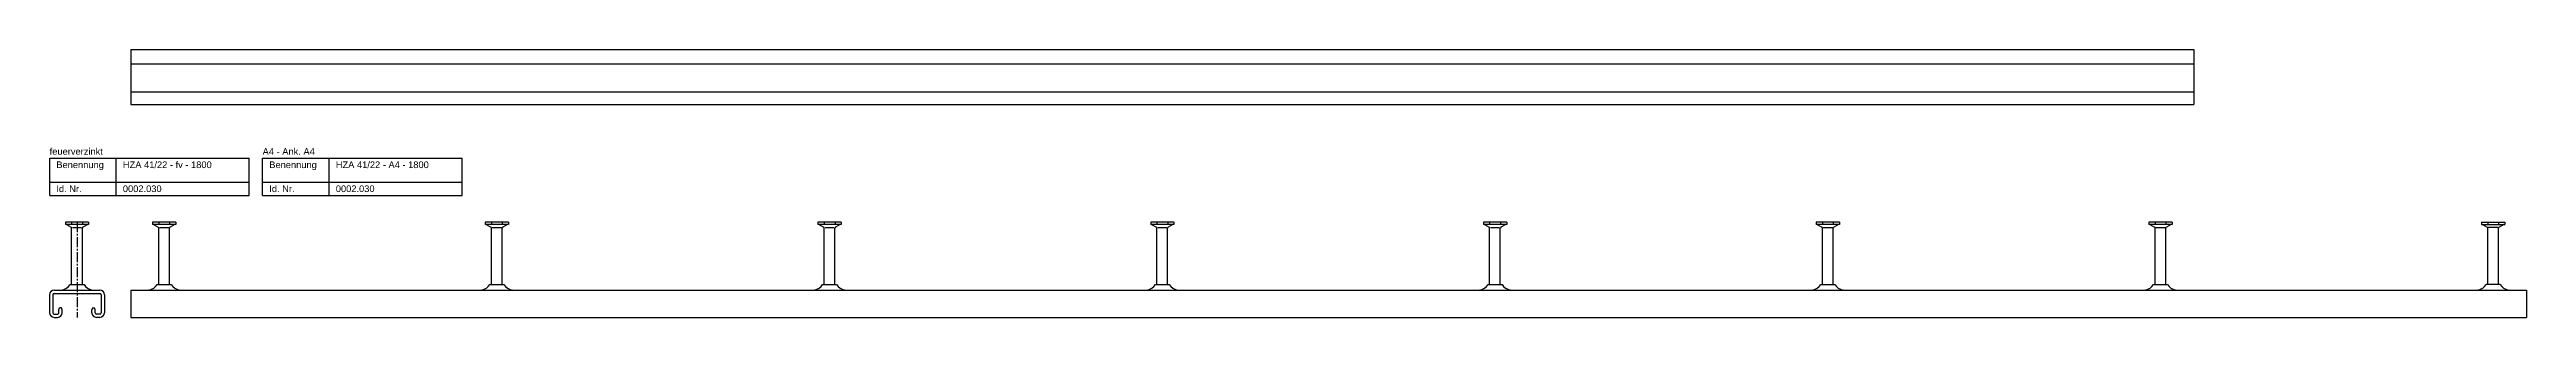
# Model space of a CAD drawing. Header units: millimetres. Extents: x -218 to 5913, y -3930 to 2743.
# Drawn here: x -218 to 1643, y -66 to 135 of the extents above; entities that cross this region are included whole.
import ezdxf

# ---------------------------------------------------------------- set-up
doc = ezdxf.new("R2010")
doc.units = ezdxf.units.MM
doc.header["$LTSCALE"] = 10
doc.linetypes.add('MITTE2', pattern=[1.125, 0.75, -0.125, 0.125, -0.125])
doc.layers.add('HALFEN', color=2, linetype='CONTINUOUS')
doc.styles.add('ARIAL50', font='ARIAL.TTF', dxfattribs={"height": 5})

msp = doc.modelspace()

# ---------------------------------------------------------------- texts
at = {"layer": 'HALFEN', "style": 'ARIAL50'}
for s, p in [('feuerverzinkt', (-217.8, 55.8)), ('A4 - Ank. A4', (-57.8, 55.8)), ('Benennung', (-212.8, 45.8)), ('HZA 41/22 - fv - 1800', (-162.8, 45.8)), ('Benennung', (-52.8, 45.8)), ('HZA 41/22 - A4 - 1800', (-2.8, 45.8)), ('Id. Nr.', (-212.8, 27.8)), ('0002.030', (-162.8, 27.8)), ('Id. Nr.', (-52.8, 27.8)), ('0002.030', (-2.8, 27.8))]:
    msp.add_text(s, height=5, dxfattribs=at).set_placement(p)

# ---------------------------------------------------------------- linework, layer by layer
at = {"layer": 'HALFEN'}
for p, q in [((-156.8, 134.8), (1393.2, 134.8)), ((-156.8, 134.8), (-156.8, 93.5)), ((1393.2, 134.8), (1393.2, 93.5)), ((-156.8, 124), (1393.2, 124)), ((-156.8, 103), (1393.2, 103)), ((-156.8, 93.5), (1393.2, 93.5)), ((-217.8, 53.3), (-67.8, 53.3)), ((-217.8, 25.3), (-217.8, 53.3)), ((-167.8, 25.3), (-167.8, 53.3)), ((-67.8, 25.3), (-67.8, 53.3)), ((-57.8, 53.3), (92.2, 53.3)), ((-57.8, 25.3), (-57.8, 53.3)), ((-7.8, 25.3), (-7.8, 53.3)), ((92.2, 25.3), (92.2, 53.3)), ((-217.8, 35.3), (-67.8, 35.3)), ((-217.8, 25.3), (-67.8, 25.3)), ((-57.8, 35.3), (92.2, 35.3)), ((-57.8, 25.3), (92.2, 25.3)), ((-188.5, 5.3), (-206, 5.3)), ((-206, 5.3), (-206, 3.4)), ((-188.5, 3.4), (-206, 3.4)), ((-205.2, 3.4), (-201.7, 1.5)), ((-201.3, 5), (-201.3, 3.6)), ((-201.3, -41.5), (-201.3, 0.8)), ((-200.7, 1.3), (-193.8, 1.3)), ((-193.2, 5), (-193.2, 3.6)), ((-193.2, -41.5), (-193.2, 0.8)), ((-189.2, 3.4), (-192.8, 1.5)), ((-188.5, 5.3), (-188.5, 3.4)), ((-123, 5.3), (-140.5, 5.3)), ((-140.5, 5.3), (-140.5, 3.4)), ((-123, 3.4), (-140.5, 3.4)), ((-139.8, 3.4), (-136.2, 1.5)), ((-135.8, 5), (-135.8, 3.6)), ((-135.8, -41.5), (-135.8, 0.8)), ((-135.2, 1.3), (-128.3, 1.3)), ((-127.8, -41.5), (-127.8, 0.8)), ((-127.7, 5), (-127.7, 3.6)), ((-123.8, 3.4), (-127.3, 1.5)), ((-123, 5.3), (-123, 3.4)), ((127, 5.3), (109.5, 5.3)), ((109.5, 5.3), (109.5, 3.4)), ((127, 3.4), (109.5, 3.4)), ((110.2, 3.4), (113.8, 1.5)), ((114.2, 5), (114.2, 3.6)), ((114.2, -41.5), (114.2, 0.8)), ((114.8, 1.3), (121.7, 1.3)), ((122.2, -41.5), (122.2, 0.8)), ((122.3, 5), (122.3, 3.6)), ((126.2, 3.4), (122.7, 1.5)), ((127, 5.3), (127, 3.4)), ((377, 5.3), (359.5, 5.3)), ((359.5, 5.3), (359.5, 3.4)), ((377, 3.4), (359.5, 3.4)), ((360.2, 3.4), (363.8, 1.5)), ((364.2, 5), (364.2, 3.6)), ((364.2, -41.5), (364.2, 0.8)), ((364.8, 1.3), (371.7, 1.3)), ((372.2, -41.5), (372.2, 0.8)), ((372.3, 5), (372.3, 3.6)), ((376.2, 3.4), (372.7, 1.5)), ((377, 5.3), (377, 3.4)), ((627, 5.3), (609.5, 5.3)), ((609.5, 5.3), (609.5, 3.4)), ((627, 3.4), (609.5, 3.4)), ((610.2, 3.4), (613.8, 1.5)), ((614.2, 5), (614.2, 3.6)), ((614.2, -41.5), (614.2, 0.8)), ((614.8, 1.3), (621.7, 1.3)), ((622.2, -41.5), (622.2, 0.8)), ((622.3, 5), (622.3, 3.6)), ((626.2, 3.4), (622.7, 1.5)), ((627, 5.3), (627, 3.4)), ((859.5, 5.3), (859.5, 3.4)), ((877, 5.3), (859.5, 5.3)), ((877, 3.4), (859.5, 3.4)), ((860.2, 3.4), (863.8, 1.5)), ((864.2, 5), (864.2, 3.6)), ((864.2, -41.5), (864.2, 0.8)), ((864.8, 1.3), (871.7, 1.3)), ((872.2, -41.5), (872.2, 0.8)), ((872.3, 5), (872.3, 3.6)), ((876.3, 3.4), (872.7, 1.5)), ((877, 5.3), (877, 3.4)), ((1127, 5.3), (1109.5, 5.3)), ((1109.5, 5.3), (1109.5, 3.4)), ((1127, 3.4), (1109.5, 3.4)), ((1110.2, 3.4), (1113.8, 1.5)), ((1114.2, 5), (1114.2, 3.6)), ((1114.2, -41.5), (1114.2, 0.8)), ((1114.8, 1.3), (1121.7, 1.3)), ((1122.2, -41.5), (1122.2, 0.8)), ((1122.3, 5), (1122.3, 3.6)), ((1126.2, 3.4), (1122.7, 1.5)), ((1127, 5.3), (1127, 3.4)), ((1377, 5.3), (1359.5, 5.3)), ((1359.5, 5.3), (1359.5, 3.4)), ((1377, 3.4), (1359.5, 3.4)), ((1360.2, 3.4), (1363.8, 1.5)), ((1364.2, 5), (1364.2, 3.6)), ((1364.2, -41.5), (1364.2, 0.8)), ((1364.8, 1.3), (1371.7, 1.3)), ((1372.2, -41.5), (1372.2, 0.8)), ((1372.3, 5), (1372.3, 3.6)), ((1376.2, 3.4), (1372.7, 1.5)), ((1377, 5.3), (1377, 3.4)), ((1609.5, 5.3), (1627, 5.3)), ((1609.5, 5.3), (1609.5, 3.4)), ((1609.5, 3.4), (1627, 3.4)), ((1610.2, 3.4), (1613.8, 1.5)), ((1614.2, 5), (1614.2, 3.6)), ((1614.2, -41.5), (1614.2, 0.8)), ((1621.7, 1.3), (1614.8, 1.3)), ((1622.2, -41.5), (1622.2, 0.8)), ((1622.3, 5), (1622.3, 3.6)), ((1626.2, 3.4), (1622.7, 1.5)), ((1627, 5.3), (1627, 3.4)), ((-217.9, -49.2), (-217.9, -62.7)), ((-215.4, -49.2), (-215.4, -62.7)), ((-214.4, -45.7), (-180.1, -45.7)), ((-214.4, -48.2), (-180.1, -48.2)), ((-202.5, -41.5), (-192, -41.5)), ((-179.1, -49.2), (-179.1, -62.7)), ((-176.6, -49.2), (-176.6, -62.7)), ((-156.8, -45.7), (1643.2, -45.7)), ((-156.8, -45.7), (-156.8, -66.2)), ((-137, -41.5), (-126.5, -41.5)), ((113, -41.5), (123.5, -41.5)), ((363, -41.5), (373.5, -41.5)), ((613, -41.5), (623.5, -41.5)), ((863, -41.5), (873.5, -41.5)), ((1113, -41.5), (1123.5, -41.5)), ((1363, -41.5), (1373.5, -41.5)), ((1623.5, -41.5), (1613, -41.5)), ((1643.2, -45.7), (1643.2, -66.2)), ((-214.4, -63.7), (-211.9, -63.7)), ((-214.4, -66.2), (-211.9, -66.2)), ((-210.9, -60.5), (-210.5, -59)), ((-210.9, -62.7), (-210.9, -60.5)), ((-208.8, -59), (-210.5, -59)), ((-208.4, -60.5), (-208.8, -59)), ((-208.4, -62.7), (-208.4, -60.5)), ((-185.7, -59), (-186.1, -60.5)), ((-186.1, -62.7), (-186.1, -60.5)), ((-185.7, -59), (-184, -59)), ((-183.6, -60.5), (-184, -59)), ((-183.6, -62.7), (-183.6, -60.5)), ((-180.1, -63.7), (-182.6, -63.7)), ((-180.1, -66.2), (-182.6, -66.2)), ((-156.8, -66.2), (1643.2, -66.2))]:
    msp.add_line(p, q, dxfattribs=at)
at = {"layer": 'HALFEN', "color": 1, "linetype": 'MITTE2'}
msp.add_line((-197.2, 5.3), (-197.2, -66.2), dxfattribs=at)
at = {"layer": 'HALFEN'}
for centre, radius, start, end in [((-202.1, 0.8), 0.8, 0, 62.3005), ((-192.4, 0.8), 0.8, 117.6995, 180), ((-136.6, 0.8), 0.8, 0, 62.3005), ((-127, 0.8), 0.8, 117.6995, 180), ((113.4, 0.8), 0.8, 0, 62.3005), ((123, 0.8), 0.8, 117.6995, 180), ((363.4, 0.8), 0.8, 0, 62.3005), ((373.1, 0.8), 0.8, 117.6995, 180), ((613.5, 0.8), 0.8, 0, 62.3005), ((623, 0.8), 0.8, 117.6995, 180), ((863.4, 0.8), 0.8, 0, 62.3005), ((873.1, 0.8), 0.8, 117.6995, 180), ((1113.5, 0.8), 0.8, 0, 62.3005), ((1123, 0.8), 0.8, 117.6995, 180), ((1363.5, 0.8), 0.8, 0, 62.3005), ((1373, 0.8), 0.8, 117.6995, 180), ((1613.5, 0.8), 0.8, 0, 62.3005), ((1623, 0.8), 0.8, 117.6995, 180), ((-214.4, -49.2), 3.5, 90, 180), ((-214.4, -49.2), 1, 90, 180), ((-210.8, -36), 10, 283.1804, 326.0185), ((-183.7, -36), 10, 213.9815, 256.8196), ((-180.1, -49.2), 3.5, 0, 90), ((-180.1, -49.2), 1, 0, 90), ((-143.5, -43.7), 2, 270, 283.1804), ((-145.3, -36), 10, 283.1804, 326.0185), ((-118.2, -36), 10, 213.9815, 256.8196), ((-120, -43.7), 2, 256.8196, 270), ((106.5, -43.7), 2, 270, 283.1804), ((104.7, -36), 10, 283.1804, 326.0185), ((131.8, -36), 10, 213.9815, 256.8196), ((130, -43.7), 2, 256.8196, 270), ((356.5, -43.7), 2, 270, 283.1804), ((354.7, -36), 10, 283.1804, 326.0185), ((381.8, -36), 10, 213.9815, 256.8196), ((380, -43.7), 2, 256.8196, 270), ((606.5, -43.7), 2, 270, 283.1804), ((604.7, -36), 10, 283.1804, 326.0185), ((631.8, -36), 10, 213.9815, 256.8196), ((630, -43.7), 2, 256.8196, 270), ((856.5, -43.7), 2, 270, 283.1804), ((854.7, -36), 10, 283.1804, 326.0185), ((881.8, -36), 10, 213.9815, 256.8196), ((880, -43.7), 2, 256.8196, 270), ((1106.5, -43.7), 2, 270, 283.1804), ((1104.7, -36), 10, 283.1804, 326.0185), ((1131.8, -36), 10, 213.9815, 256.8196), ((1130, -43.7), 2, 256.8196, 270), ((1356.5, -43.7), 2, 270, 283.1804), ((1354.7, -36), 10, 283.1804, 326.0185), ((1381.8, -36), 10, 213.9815, 256.8196), ((1380, -43.7), 2, 256.8196, 270), ((1606.5, -43.7), 2, 270, 283.1804), ((1604.7, -36), 10, 283.1804, 326.0185), ((1631.8, -36), 10, 213.9815, 256.8196), ((1630, -43.7), 2, 256.8196, 270), ((-214.4, -62.7), 3.5, 180, 270), ((-214.4, -62.7), 1, 180, 270), ((-211.9, -62.7), 1, 270, 0), ((-211.9, -62.7), 3.5, 270, 0), ((-182.6, -62.7), 3.5, 180, 270), ((-182.6, -62.7), 1, 180, 270), ((-180.1, -62.7), 1, 270, 0), ((-180.1, -62.7), 3.5, 270, 0)]:
    msp.add_arc(centre, radius, start, end, dxfattribs=at)

msp.set_redraw_order([(e.dxf.handle, doc.entitydb.next_handle()) for e in msp.query("TEXT MTEXT ATTDEF DIMENSION ARC_DIMENSION")])  # texts and dimensions are drawn at this point

doc.saveas('drawing.dxf')
